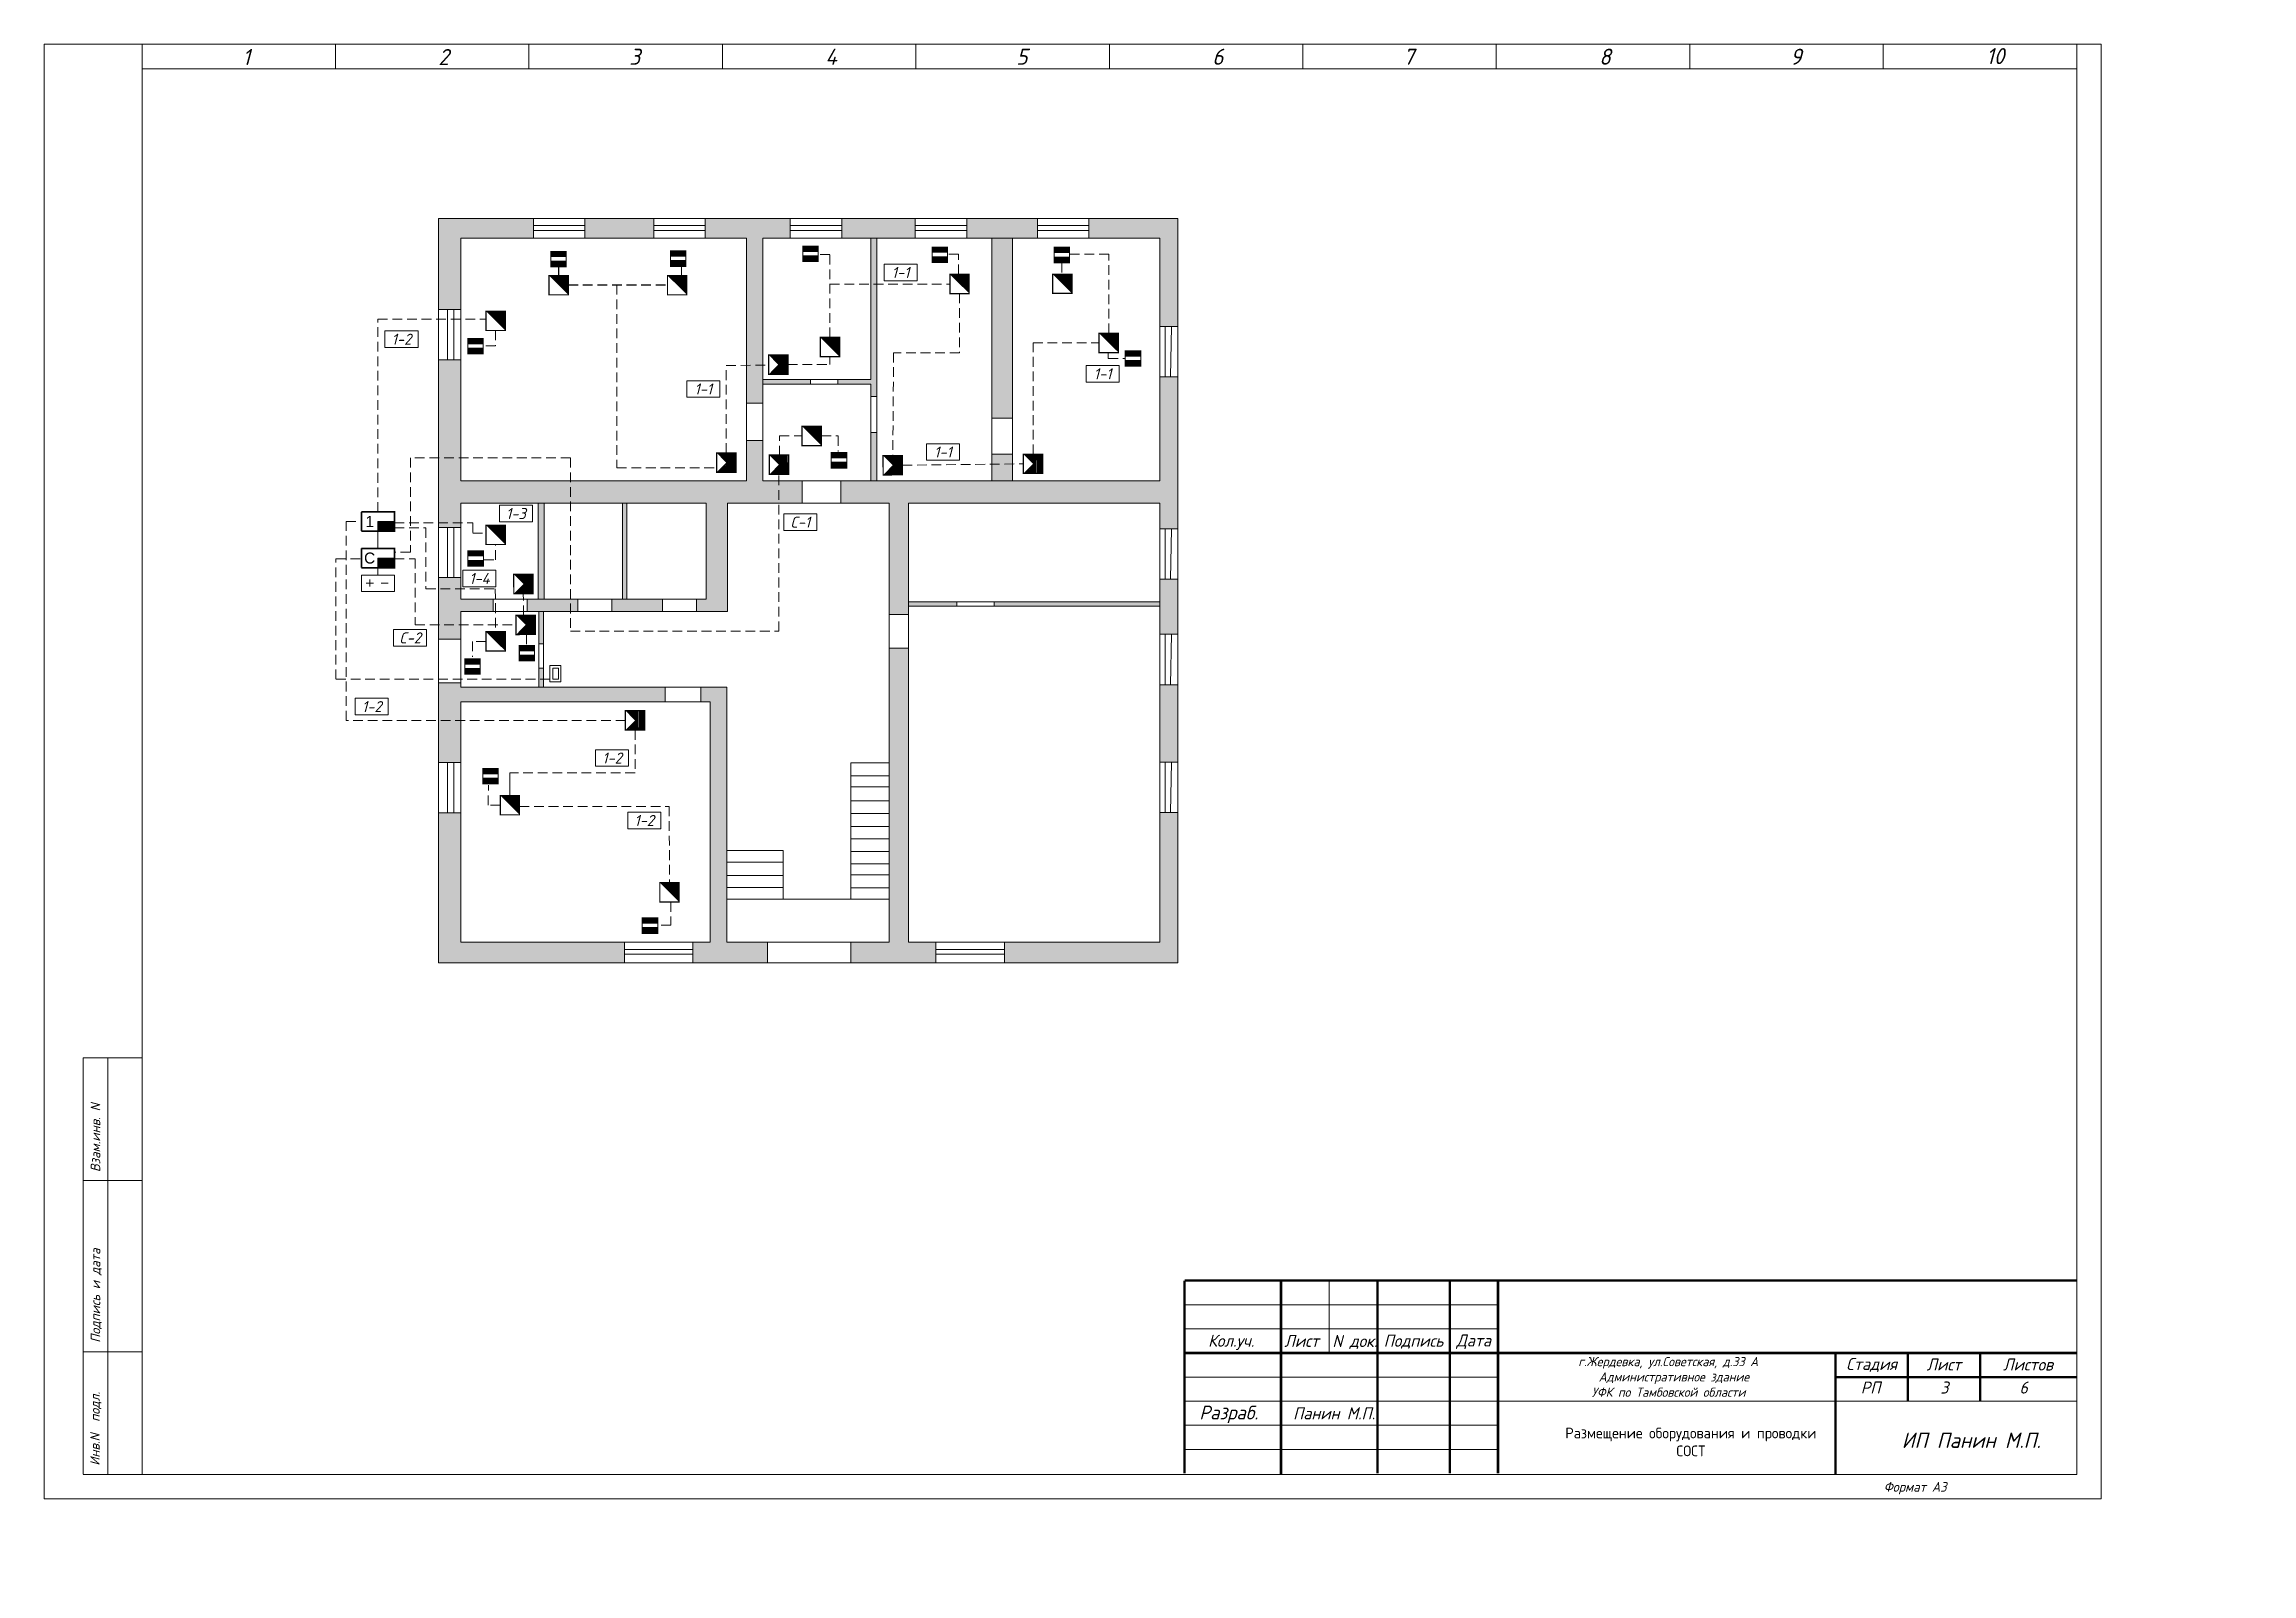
# Model space of a CAD drawing. Header units: inches. Extents: x -24 to 3888, y 393 to 1828.
# Drawn here: x 2486.9 to 2631.1, y 1262.7 to 1362.6 of the extents above; entities that cross this region are included whole.
import ezdxf

# ---------------------------------------------------------------- set-up
doc = ezdxf.new("R2010")
doc.units = ezdxf.units.IN
doc.header["$MEASUREMENT"] = 0
for name, pattern in [('Caddy_Solid', [0]), ('HIDDEN2', [4.7625, 3.175, -1.5875]), ('НЕВИДИМАЯ', [9.525, 6.35, -3.175])]:
    doc.linetypes.add(name, pattern=pattern)
doc.layers.get('0').transparency = 0.7
for name, color, linetype in [('BLK_12_THHN', 9, 'Continuous'), ('DESC', 7, 'Continuous'), ('LINK', 9, 'Continuous')]:
    doc.layers.add(name, color=color, linetype=linetype)
doc.styles.get("Standard").update_dxf_attribs({"font": 'GOST_Common Italic_0.ttf'})

msp = doc.modelspace()

# ---------------------------------------------------------------- texts
at = {"layer": 'DESC', "lineweight": 13}
for s, height, p in [('1', 1.05, (2499.84, 1361.23)), ('2', 1.05, (2512.64, 1361.23)), ('3', 1.05, (2525.12, 1361.25)), ('4', 1.05, (2537.92, 1361.25)), ('5', 1.05, (2550.4, 1361.25)), ('6', 1.05, (2563.2, 1361.25)), ('7', 1.05, (2575.68, 1361.25)), ('8', 1.05, (2588.48, 1361.25)), ('9', 1.05, (2600.96, 1361.25)), ('10', 1.048, (2613.76, 1361.29)), ('Формат А3', 0.629, (2607.07, 1268.03))]:
    msp.add_text(s, height=height, dxfattribs=at).set_placement(p)
for s, p in [('Взам.инв. N', (2490.55, 1288.91)), ('Подпись и дата', (2490.55, 1277.76)), ('Инв.N  подл.', (2490.52, 1269.73))]:
    msp.add_text(s, height=0.6288, rotation=90, dxfattribs=at).set_placement(p)
at = {"layer": 'DESC', "color": 7, "lineweight": 15}
for s, p in [('Кол.уч.', (2562.93, 1277.5)), ('Лист', (2567.91, 1277.49)), ('N док.', (2571.05, 1277.48)), ('РП', (2605.57, 1274.44)), ('3', (2610.77, 1274.44)), ('6', (2615.94, 1274.44))]:
    msp.add_text(s, height=0.787, dxfattribs=at).set_placement(p)
at = {"layer": 'DESC', "color": 0, "lineweight": 13, "char_height": 0.72, "attachment_point": 5}
for s, insert, width in [('1-1', (2542.84, 1347.68), 2.16), ('1-2', (2510.23, 1343.32), 2.16), ('1-1', (2556.04, 1341.06), 2.16), ('1-1', (2529.95, 1340.07), 2.16), ('1-1', (2545.61, 1335.95), 2.16), ('{\\fArial|b0|i0|c204|p34;1}', (2508.15, 1331.41), 1.08), ('1-3', (2517.71, 1331.93), 2.16), ('C-1', (2536.28, 1331.37), 2.16), ('{\\fArial|b0|i0|c204|p34;C}', (2508.15, 1329.02), 1.08), ('1-4', (2515.32, 1327.69), 2.16), ('C-2', (2510.79, 1323.81), 2.16), ('1-2', (2508.29, 1319.32), 2.16), ('1-2', (2523.99, 1315.96), 2.16), ('1-2', (2526.09, 1311.88), 2.16)]:
    msp.add_mtext(s, dxfattribs=dict(at, insert=insert, width=width))
at = {"layer": 'DESC', "lineweight": 15, "char_height": 0.787, "attachment_point": 5}
for s, insert, width in [('Подпись', (2576.35, 1277.83), 4.725), ('Дата', (2580.28, 1277.83), 3.15), ('Панин М.П.', (2571.16, 1273.15), 6.3)]:
    msp.add_mtext(s, dxfattribs=dict(at, insert=insert, width=width))
at = {"layer": 'DESC', "color": 0, "lineweight": 15, "insert": (2563.72, 1276.83), "char_height": 0.6, "attachment_point": 1}
msp.add_mtext_dynamic_manual_height_columns('\\pi23.39435;г.Жердевка, ул.Советская, д.33 А\\P\\pi24.36617; Административное здание \\P\\pi24.27003;УФК по Тамбовской области', width=59.1919, gutter_width=1, heights=[0], dxfattribs=at)
at = {"layer": 'DESC', "color": 0, "lineweight": 15, "attachment_point": 5}
for s, insert, char_height, width in [('Стадия', (2606.28, 1276.31), 0.787, 4.725), ('Лист', (2611, 1276.34), 0.787, 5.67), ('Листов', (2616.5, 1276.34), 0.787, 5.3325), ('Разраб.', (2564.28, 1273.08), 0.9, 7.0924), ('{\\fGOST Common|b0|i0|c204|p34;Размещение оборудования и проводки\\PСОСТ}', (2594.47, 1271.28), 0.7, 25.2)]:
    msp.add_mtext(s, dxfattribs=dict(at, insert=insert, char_height=char_height, width=width))
at = {"layer": 'DESC', "lineweight": 15, "insert": (2603.44, 1271.89), "char_height": 1, "attachment_point": 1}
msp.add_mtext_dynamic_manual_height_columns('\\pi4.80835;ИП Панин М.П.', width=17.9743, gutter_width=1, heights=[1.74], dxfattribs=at)

# ---------------------------------------------------------------- blocks, each defined once
blk = doc.blocks.new('Звуковой')
blk.add_lwpolyline([(0.1, 2.9, 0, 4, 0), (1.5, 1.51, 4, 4, 0)], format="xyseb")
at = {"const_width": 0.2}
blk.add_lwpolyline([(0, 0), (0, 3), (3, 3), (3, 0)], close=True, dxfattribs=at)
blk = doc.blocks.new('Объем')
at = {"const_width": 0.2}
blk.add_lwpolyline([(0, 0), (0, 3), (3, 3), (3, 0)], close=True, dxfattribs=at)
for points in [[(0.21, 2.94), (0.21, 0.09)], [(0.41, 2.94), (0.41, 0.09)], [(0.61, 2.94), (0.61, 0.09)], [(0.8, 2.94), (0.8, 0.09)], [(1.01, 2.94), (1.01, 0.09)], [(1.21, 2.94), (1.21, 0.09)], [(1.39, 1.52), (2.81, 2.97)], [(1.39, 2.94), (1.39, 0.09)], [(1.39, 1.48), (2.82, 0.03)], [(1.56, 2.93), (1.56, 1.76)], [(1.56, 0.09), (1.56, 1.25)], [(1.74, 0.06), (1.74, 1.05)], [(1.76, 2.94), (1.76, 1.94)], [(1.94, 2.95), (1.94, 2.15)], [(1.94, 0.06), (1.94, 0.87)], [(2.13, 2.93), (2.13, 2.33)], [(2.13, 0.05), (2.13, 0.66)], [(2.3, 2.93), (2.3, 2.52)], [(2.31, 0.06), (2.31, 0.48)], [(2.49, 2.94), (2.49, 2.7)], [(2.49, 0.07), (2.49, 0.29)]]:
    blk.add_lwpolyline(points, dxfattribs=at)

# ---------------------------------------------------------------- hatches: boundary and pattern name
at = {"layer": 'DESC', "lineweight": 13}
h = msp.add_hatch(color=0, dxfattribs=at)
h.dxf.hatch_style = 1
h.paths.add_polyline_path([(2514.11, 1341.98), (2512.65, 1341.98), (2512.65, 1331.03), (2514.11, 1331.03), (2514.11, 1332.62), (2530.14, 1332.62), (2530.14, 1326.33), (2529.51, 1326.33), (2529.51, 1325.54), (2531.53, 1325.54), (2531.53, 1332.62), (2536.4, 1332.62), (2536.4, 1334.06), (2533.83, 1334.06), (2533.83, 1336.7), (2532.77, 1336.7), (2532.77, 1334.06), (2514.11, 1334.06)])
h.paths.add_polyline_path([(2518.85, 1351.21), (2512.65, 1351.21), (2512.65, 1345.27), (2514.11, 1345.27), (2514.11, 1349.92), (2518.85, 1349.92)])
h.paths.add_polyline_path([(2526.71, 1351.21), (2522.21, 1351.21), (2522.21, 1349.92), (2526.71, 1349.92)])
h.paths.add_polyline_path([(2535.63, 1351.21), (2530.08, 1351.21), (2530.08, 1349.92), (2532.77, 1349.92), (2532.77, 1339.15), (2533.83, 1339.15), (2533.83, 1349.92), (2535.63, 1349.92)])
h.paths.add_polyline_path([(2543.79, 1351.21), (2539, 1351.21), (2539, 1349.92), (2543.79, 1349.92)])
h.paths.add_polyline_path([(2541.29, 1349.92), (2540.89, 1349.92), (2540.89, 1340.68), (2538.74, 1340.68), (2538.74, 1340.38), (2540.89, 1340.38), (2540.89, 1339.57), (2541.29, 1339.57)])
h.paths.add_polyline_path([(2536.96, 1340.68), (2533.83, 1340.68), (2533.83, 1340.38), (2536.96, 1340.38)])
h.paths.add_polyline_path([(2541.29, 1337.22), (2540.89, 1337.22), (2540.89, 1334.06), (2541.29, 1334.06)], flags=17)
h.paths.add_polyline_path([(2560.96, 1340.86), (2559.78, 1340.86), (2559.78, 1334.06), (2538.93, 1334.06), (2538.93, 1332.62), (2542.1, 1332.62), (2542.1, 1325.33), (2543.36, 1325.33), (2543.36, 1332.62), (2559.78, 1332.62), (2559.78, 1330.94), (2560.96, 1330.94)])
h.paths.add_polyline_path([(2551.78, 1351.21), (2547.16, 1351.21), (2547.16, 1349.92), (2551.78, 1349.92)])
h.paths.add_polyline_path([(2560.96, 1351.21), (2555.14, 1351.21), (2555.14, 1349.92), (2559.78, 1349.92), (2559.78, 1344.16), (2560.96, 1344.16)])
h.paths.add_polyline_path([(2560.96, 1327.64), (2559.78, 1327.64), (2559.78, 1324.05), (2560.96, 1324.05)])
h.paths.add_polyline_path([(2546.51, 1326.16), (2543.36, 1326.16), (2543.36, 1325.88), (2546.51, 1325.88)], flags=17)
h.paths.add_polyline_path([(2559.78, 1326.16), (2548.96, 1326.16), (2548.96, 1325.88), (2559.78, 1325.88)], flags=17)
h.paths.add_polyline_path([(2543.36, 1323.13), (2542.1, 1323.13), (2542.1, 1303.92), (2539.59, 1303.92), (2539.59, 1302.59), (2545.15, 1302.59), (2545.15, 1303.92), (2543.36, 1303.92)])
h.paths.add_polyline_path([(2560.96, 1320.75), (2559.78, 1320.75), (2559.78, 1315.7), (2560.96, 1315.7)])
h.paths.add_polyline_path([(2560.96, 1312.4), (2559.78, 1312.4), (2559.78, 1303.92), (2549.62, 1303.92), (2549.62, 1302.59), (2560.96, 1302.59)])
h.paths.add_polyline_path([(2534.15, 1303.92), (2531.49, 1303.92), (2531.49, 1320.59), (2529.79, 1320.59), (2529.79, 1319.64), (2530.39, 1319.64), (2530.39, 1303.92), (2529.26, 1303.92), (2529.26, 1302.59), (2534.15, 1302.59)])
h.paths.add_polyline_path([(2527.46, 1320.59), (2514.11, 1320.59), (2514.11, 1320.87), (2512.65, 1320.87), (2512.65, 1315.67), (2514.11, 1315.67), (2514.11, 1319.64), (2527.46, 1319.64)])
h.paths.add_polyline_path([(2524.8, 1303.92), (2514.11, 1303.92), (2514.11, 1312.39), (2512.65, 1312.39), (2512.65, 1302.59), (2524.8, 1302.59)])
h.paths.add_polyline_path([(2516.21, 1326.33), (2514.11, 1326.33), (2514.11, 1327.75), (2512.65, 1327.75), (2512.65, 1323.72), (2514.11, 1323.72), (2514.11, 1325.54), (2516.21, 1325.54)])
h.paths.add_polyline_path([(2521.75, 1326.33), (2518.45, 1326.33), (2518.45, 1325.54), (2521.75, 1325.54)], flags=17)
h.paths.add_polyline_path([(2527.28, 1326.33), (2523.98, 1326.33), (2523.98, 1325.54), (2527.28, 1325.54)], flags=17)
h.paths.add_polyline_path([(2524.95, 1332.62), (2524.67, 1332.62), (2524.67, 1326.33), (2524.95, 1326.33)], flags=17)
h.paths.add_polyline_path([(2519.55, 1332.62), (2519.16, 1332.62), (2519.16, 1326.33), (2519.55, 1326.33)], flags=17)
h.paths.add_polyline_path([(2507.6, 1328.27), (2508.69, 1328.27), (2508.69, 1329.75), (2507.6, 1329.75)], flags=9)
h.paths.add_polyline_path([(2507.73, 1330.66), (2508.65, 1330.66), (2508.65, 1332.14), (2507.73, 1332.14)], flags=9)
h.paths.add_polyline_path([(2629.69, 1265.38), (2630.56, 1265.38), (2630.56, 1266.33), (2629.69, 1266.33)], flags=9)
h.paths.add_polyline_path([(2598.98, 1265.31), (2605.57, 1265.31), (2605.57, 1267.18), (2598.98, 1267.18)], flags=9)
h.paths.add_polyline_path([(2628.83, 1267.75), (2631.12, 1267.75), (2631.12, 1268.69), (2628.83, 1268.69)], flags=9)
h.paths.add_polyline_path([(2590.63, 1264.57), (2593.21, 1264.57), (2593.21, 1265.65), (2590.63, 1265.65)], flags=9)
h.paths.add_polyline_path([(2586.23, 1264.66), (2588.63, 1264.66), (2588.63, 1265.6), (2586.23, 1265.6)], flags=9)
h.paths.add_polyline_path([(2582.32, 1264.68), (2584.93, 1264.68), (2584.93, 1265.62), (2582.32, 1265.62)], flags=9)
h.paths.add_polyline_path([(2579.53, 1264.65), (2581.82, 1264.65), (2581.82, 1265.59), (2579.53, 1265.59)], flags=9)
h.paths.add_polyline_path([(2575.85, 1264.42), (2578.84, 1264.42), (2578.84, 1265.64), (2575.85, 1265.64)], flags=9)
h.paths.add_polyline_path([(2573.35, 1264.65), (2575.18, 1264.65), (2575.18, 1265.59), (2573.35, 1265.59)], flags=9)
h.paths.add_polyline_path([(2619.14, 1262.66), (2624.06, 1262.66), (2624.06, 1263.89), (2619.14, 1263.89)], flags=9)
h.paths.add_polyline_path([(2502.99, 1283.77), (2502.99, 1288.66), (2502.05, 1288.66), (2502.05, 1283.77)], flags=9)
h.paths.add_polyline_path([(2502.99, 1272.62), (2502.99, 1279.1), (2502.05, 1279.1), (2502.05, 1272.62)], flags=9)
h.paths.add_polyline_path([(2502.96, 1264.6), (2502.96, 1269.51), (2502.02, 1269.51), (2502.02, 1264.6)], flags=9)
h.paths.add_polyline_path([(2625.78, 1356.05), (2627.68, 1356.05), (2627.68, 1357.62), (2625.78, 1357.62)], flags=9)
h.paths.add_polyline_path([(2612.98, 1356.01), (2614.37, 1356.01), (2614.37, 1357.58), (2612.98, 1357.58)], flags=9)
h.paths.add_polyline_path([(2600.5, 1356.01), (2601.9, 1356.01), (2601.9, 1357.58), (2600.5, 1357.58)], flags=9)
h = msp.add_hatch(color=0, dxfattribs=at)
h.dxf.hatch_style = 1
h.paths.add_polyline_path([(2519.98, 1348.42), (2519.98, 1348.04), (2520.99, 1348.04), (2520.99, 1348.42)])
h.paths.add_polyline_path([(2520.99, 1348.68), (2520.99, 1349.05), (2519.98, 1349.05), (2519.98, 1348.68)])
h = msp.add_hatch(color=0, dxfattribs=at)
h.dxf.hatch_style = 1
h.paths.add_polyline_path([(2527.8, 1348.46), (2527.8, 1348.08), (2528.81, 1348.08), (2528.81, 1348.46)])
h.paths.add_polyline_path([(2528.81, 1348.72), (2528.81, 1349.09), (2527.8, 1349.09), (2527.8, 1348.72)])
h = msp.add_hatch(color=0, dxfattribs=at)
h.dxf.hatch_style = 1
h.paths.add_polyline_path([(2536.45, 1348.76), (2536.45, 1348.39), (2537.46, 1348.39), (2537.46, 1348.76)])
h.paths.add_polyline_path([(2537.46, 1349.02), (2537.46, 1349.4), (2536.45, 1349.4), (2536.45, 1349.02)])
h = msp.add_hatch(color=0, dxfattribs=at)
h.dxf.hatch_style = 1
h.paths.add_polyline_path([(2544.9, 1348.71), (2544.9, 1348.33), (2545.91, 1348.33), (2545.91, 1348.71)])
h.paths.add_polyline_path([(2545.91, 1348.97), (2545.91, 1349.34), (2544.9, 1349.34), (2544.9, 1348.97)])
h = msp.add_hatch(color=0, dxfattribs=at)
h.dxf.hatch_style = 1
h.paths.add_polyline_path([(2548.79, 1338.17), (2550.16, 1338.17), (2550.16, 1349.92), (2548.79, 1349.92)])
h.paths.add_polyline_path([(2550.16, 1334.06), (2550.16, 1335.81), (2548.79, 1335.81), (2548.79, 1334.06)])
h = msp.add_hatch(color=0, dxfattribs=at)
h.dxf.hatch_style = 1
h.paths.add_polyline_path([(2552.88, 1348.69), (2552.88, 1348.32), (2553.88, 1348.32), (2553.88, 1348.69)])
h.paths.add_polyline_path([(2553.88, 1348.95), (2553.88, 1349.33), (2552.88, 1349.33), (2552.88, 1348.95)])
h = msp.add_hatch(color=0, dxfattribs=at)
h.dxf.hatch_style = 1
h.paths.add_polyline_path([(2514.56, 1342.73), (2514.56, 1342.36), (2515.56, 1342.36), (2515.56, 1342.73)])
h.paths.add_polyline_path([(2515.56, 1342.99), (2515.56, 1343.36), (2514.56, 1343.36), (2514.56, 1342.99)])
h = msp.add_hatch(color=0, dxfattribs=at)
h.dxf.hatch_style = 1
h.paths.add_polyline_path([(2557.52, 1341.93), (2557.52, 1341.56), (2558.53, 1341.56), (2558.53, 1341.93)])
h.paths.add_polyline_path([(2558.53, 1342.19), (2558.53, 1342.56), (2557.52, 1342.56), (2557.52, 1342.19)])
h = msp.add_hatch(color=0, dxfattribs=at)
h.dxf.hatch_style = 1
h.paths.add_polyline_path([(2538.31, 1335.28), (2538.31, 1334.9), (2539.32, 1334.9), (2539.32, 1335.28)])
h.paths.add_polyline_path([(2539.32, 1335.54), (2539.32, 1335.91), (2538.31, 1335.91), (2538.31, 1335.54)])
for points in [[(2508.69, 1331.41), (2508.69, 1330.78), (2509.77, 1330.78), (2509.77, 1331.41)], [(2508.69, 1329.02), (2508.69, 1328.39), (2509.77, 1328.39), (2509.77, 1329.02)]]:
    msp.add_hatch(color=0, dxfattribs=at).paths.add_polyline_path(points)
h = msp.add_hatch(color=0, dxfattribs=at)
h.dxf.hatch_style = 1
h.paths.add_polyline_path([(2514.57, 1328.87), (2514.57, 1328.49), (2515.58, 1328.49), (2515.58, 1328.87)])
h.paths.add_polyline_path([(2515.58, 1329.13), (2515.58, 1329.5), (2514.57, 1329.5), (2514.57, 1329.13)])
h = msp.add_hatch(color=0, dxfattribs=at)
h.dxf.hatch_style = 1
h.paths.add_polyline_path([(2519.2, 1323.41), (2519.5, 1323.41), (2519.5, 1325.54), (2519.2, 1325.54)])
h.paths.add_polyline_path([(2519.2, 1320.59), (2519.5, 1320.59), (2519.5, 1321.84), (2519.2, 1321.84)])
h = msp.add_hatch(color=0, dxfattribs=at)
h.dxf.hatch_style = 1
h.paths.add_polyline_path([(2517.93, 1322.68), (2517.93, 1322.31), (2518.93, 1322.31), (2518.93, 1322.68)])
h.paths.add_polyline_path([(2518.93, 1322.94), (2518.93, 1323.31), (2517.93, 1323.31), (2517.93, 1322.94)])
h = msp.add_hatch(color=0, dxfattribs=at)
h.dxf.hatch_style = 1
h.paths.add_polyline_path([(2514.36, 1321.8), (2514.36, 1321.43), (2515.37, 1321.43), (2515.37, 1321.8)])
h.paths.add_polyline_path([(2515.37, 1322.06), (2515.37, 1322.44), (2514.36, 1322.44), (2514.36, 1322.06)])
h = msp.add_hatch(color=0, dxfattribs=at)
h.dxf.hatch_style = 1
h.paths.add_polyline_path([(2515.54, 1314.64), (2515.54, 1314.27), (2516.55, 1314.27), (2516.55, 1314.64)])
h.paths.add_polyline_path([(2516.55, 1314.9), (2516.55, 1315.27), (2515.54, 1315.27), (2515.54, 1314.9)])
h = msp.add_hatch(color=0, dxfattribs=at)
h.dxf.hatch_style = 1
h.paths.add_polyline_path([(2525.96, 1304.88), (2525.96, 1304.5), (2526.97, 1304.5), (2526.97, 1304.88)])
h.paths.add_polyline_path([(2526.97, 1305.14), (2526.97, 1305.51), (2525.96, 1305.51), (2525.96, 1305.14)])

# ---------------------------------------------------------------- linework, layer by layer
at = {"layer": 'BLK_12_THHN', "color": 0, "lineweight": 13}
for p, q in [((2512.65, 1351.21), (2560.96, 1351.21)), ((2512.65, 1302.59), (2512.65, 1351.21)), ((2518.85, 1351.21), (2518.85, 1349.92)), ((2518.85, 1350.75), (2522.21, 1350.75)), ((2518.85, 1350.43), (2522.21, 1350.43)), ((2522.21, 1351.21), (2522.21, 1349.92)), ((2526.71, 1351.21), (2526.71, 1349.92)), ((2526.71, 1350.75), (2530.08, 1350.75)), ((2526.71, 1350.43), (2530.08, 1350.43)), ((2530.08, 1351.21), (2530.08, 1349.92)), ((2535.63, 1351.21), (2535.63, 1349.92)), ((2535.63, 1350.75), (2539, 1350.75)), ((2535.63, 1350.43), (2539, 1350.43)), ((2539, 1351.21), (2539, 1349.92)), ((2543.79, 1351.21), (2543.79, 1349.92)), ((2543.79, 1350.75), (2547.16, 1350.75)), ((2543.79, 1350.43), (2547.16, 1350.43)), ((2547.16, 1351.21), (2547.16, 1349.92)), ((2551.78, 1351.21), (2551.78, 1349.92)), ((2551.78, 1350.75), (2555.14, 1350.75)), ((2551.78, 1350.43), (2555.14, 1350.43)), ((2555.14, 1351.21), (2555.14, 1349.92)), ((2560.96, 1351.21), (2560.96, 1302.59)), ((2514.11, 1349.92), (2532.77, 1349.92)), ((2514.11, 1334.06), (2514.11, 1349.92)), ((2532.77, 1349.92), (2532.77, 1334.06)), ((2533.83, 1349.92), (2533.83, 1334.06)), ((2559.78, 1349.92), (2533.83, 1349.92)), ((2540.89, 1349.92), (2540.89, 1340.68)), ((2541.29, 1349.92), (2541.29, 1334.06)), ((2559.78, 1334.06), (2559.78, 1349.92)), ((2528.52, 1348.07), (2528.52, 1347.18)), ((2512.65, 1345.27), (2514.11, 1345.27)), ((2513.24, 1345.27), (2513.24, 1341.98)), ((2513.64, 1345.27), (2513.64, 1341.98)), ((2559.78, 1344.16), (2560.96, 1344.16)), ((2560.12, 1344.16), (2560.12, 1340.86)), ((2560.53, 1344.16), (2560.48, 1340.86)), ((2512.65, 1341.98), (2514.11, 1341.98)), ((2540.89, 1340.68), (2533.83, 1340.68)), ((2533.83, 1340.38), (2540.89, 1340.38)), ((2536.96, 1340.68), (2536.96, 1340.38)), ((2538.74, 1340.68), (2538.74, 1340.38)), ((2540.89, 1340.38), (2540.89, 1334.06)), ((2559.78, 1340.86), (2560.96, 1340.86)), ((2532.77, 1339.15), (2533.83, 1339.15)), ((2540.89, 1339.57), (2541.29, 1339.57)), ((2540.89, 1337.22), (2541.29, 1337.22)), ((2532.77, 1336.7), (2533.83, 1336.7)), ((2532.77, 1334.06), (2514.11, 1334.06)), ((2533.83, 1334.06), (2559.78, 1334.06)), ((2514.11, 1332.62), (2530.14, 1332.62)), ((2514.11, 1332.62), (2514.11, 1326.33)), ((2519.16, 1332.62), (2519.16, 1326.33)), ((2519.55, 1332.62), (2519.55, 1326.33)), ((2524.67, 1332.62), (2524.67, 1326.33)), ((2524.95, 1332.62), (2524.95, 1326.33)), ((2530.14, 1332.62), (2530.14, 1326.33)), ((2531.53, 1332.62), (2542.1, 1332.62)), ((2531.53, 1325.54), (2531.53, 1332.62)), ((2542.1, 1332.62), (2542.1, 1303.92)), ((2543.36, 1332.62), (2559.78, 1332.62)), ((2543.36, 1303.92), (2543.36, 1332.62)), ((2559.78, 1332.62), (2559.78, 1303.92)), ((2512.65, 1331.03), (2514.11, 1331.03)), ((2513.24, 1331.03), (2513.24, 1327.75)), ((2513.64, 1331.03), (2513.64, 1327.75)), ((2559.78, 1330.94), (2560.96, 1330.94)), ((2560.12, 1330.94), (2560.12, 1327.64)), ((2560.53, 1330.94), (2560.48, 1327.64)), ((2512.65, 1327.75), (2514.11, 1327.75)), ((2559.78, 1327.64), (2560.96, 1327.64)), ((2530.14, 1326.33), (2514.11, 1326.33)), ((2514.11, 1320.59), (2514.11, 1325.54)), ((2514.11, 1325.54), (2531.53, 1325.54)), ((2516.21, 1326.33), (2516.21, 1325.54)), ((2518.45, 1326.33), (2518.45, 1325.54)), ((2521.75, 1326.33), (2521.75, 1325.54)), ((2523.98, 1326.33), (2523.98, 1325.54)), ((2527.28, 1326.33), (2527.28, 1325.54)), ((2529.51, 1326.33), (2529.51, 1325.54)), ((2543.36, 1326.16), (2559.78, 1326.16)), ((2543.36, 1325.88), (2559.78, 1325.88)), ((2546.51, 1326.16), (2546.51, 1325.88)), ((2548.96, 1326.16), (2548.96, 1325.88)), ((2542.1, 1325.33), (2543.36, 1325.33)), ((2512.65, 1323.72), (2514.11, 1323.72)), ((2542.1, 1323.13), (2543.36, 1323.13)), ((2559.78, 1324.05), (2560.96, 1324.05)), ((2560.12, 1324.05), (2560.12, 1320.75)), ((2560.53, 1324.05), (2560.48, 1320.75)), ((2512.65, 1320.87), (2514.11, 1320.87)), ((2531.49, 1320.59), (2514.11, 1320.59)), ((2527.46, 1320.59), (2527.46, 1319.64)), ((2529.79, 1320.59), (2529.79, 1319.64)), ((2531.49, 1303.92), (2531.49, 1320.59)), ((2559.78, 1320.75), (2560.96, 1320.75)), ((2514.11, 1319.64), (2530.39, 1319.64)), ((2514.11, 1303.92), (2514.11, 1319.64)), ((2530.39, 1319.64), (2530.39, 1303.92)), ((2512.65, 1315.67), (2514.11, 1315.67)), ((2513.24, 1315.67), (2513.24, 1312.39)), ((2513.64, 1315.67), (2513.64, 1312.39)), ((2539.59, 1315.64), (2542.1, 1315.64)), ((2539.59, 1315.64), (2539.59, 1306.75)), ((2559.78, 1315.7), (2560.96, 1315.7)), ((2560.12, 1315.7), (2560.12, 1312.4)), ((2560.53, 1315.7), (2560.48, 1312.4)), ((2539.59, 1314.8), (2542.1, 1314.8)), ((2539.59, 1314.07), (2542.1, 1314.07)), ((2539.59, 1313.16), (2542.1, 1313.16)), ((2512.65, 1312.39), (2514.11, 1312.39)), ((2539.59, 1312.33), (2542.1, 1312.33)), ((2539.59, 1311.49), (2542.1, 1311.49)), ((2559.78, 1312.4), (2560.96, 1312.4)), ((2531.49, 1309.92), (2535.16, 1309.92)), ((2535.16, 1309.92), (2535.16, 1306.75)), ((2539.59, 1310.69), (2542.1, 1310.69)), ((2539.59, 1309.85), (2542.1, 1309.85)), ((2531.49, 1309.15), (2535.16, 1309.15)), ((2531.49, 1308.28), (2535.16, 1308.28)), ((2539.59, 1309.05), (2542.1, 1309.05)), ((2539.59, 1308.32), (2542.1, 1308.32)), ((2531.49, 1307.51), (2535.16, 1307.51)), ((2539.59, 1307.48), (2542.1, 1307.48)), ((2531.49, 1306.75), (2542.1, 1306.75)), ((2530.39, 1303.92), (2514.11, 1303.92)), ((2524.8, 1303.92), (2524.8, 1302.59)), ((2529.26, 1303.92), (2529.26, 1302.59)), ((2542.1, 1303.92), (2531.49, 1303.92)), ((2534.15, 1303.92), (2534.15, 1302.59)), ((2539.59, 1303.92), (2539.59, 1302.59)), ((2559.78, 1303.92), (2543.36, 1303.92)), ((2545.15, 1303.92), (2545.15, 1302.59)), ((2549.62, 1303.92), (2549.62, 1302.59)), ((2560.96, 1302.59), (2512.65, 1302.59)), ((2524.8, 1303.46), (2529.26, 1303.46)), ((2524.8, 1303.14), (2529.26, 1303.14)), ((2545.15, 1303.46), (2549.62, 1303.46)), ((2545.15, 1303.14), (2549.62, 1303.14))]:
    msp.add_line(p, q, dxfattribs=at)
at = {"layer": 'BLK_12_THHN', "color": 0, "linetype": 'HIDDEN2', "lineweight": 13, "ltscale": 0.2}
for p, q in [((2509.77, 1330.99), (2511.83, 1330.99)), ((2511.83, 1330.99), (2511.83, 1327.02)), ((2505.95, 1321.11), (2505.95, 1328.97)), ((2505.95, 1328.97), (2507.61, 1328.97)), ((2511.83, 1327.02), (2516.36, 1327.02)), ((2516.36, 1327.02), (2516.38, 1324.21)), ((2518.2, 1325.29), (2518.19, 1326.7)), ((2519.93, 1321.11), (2505.95, 1321.11))]:
    msp.add_line(p, q, dxfattribs=at)
at = {"layer": 'DESC', "linetype": 'Caddy_Solid', "lineweight": 15}
for p, q in [((2493.28, 1361), (2493.28, 1362.6)), ((2505.92, 1361), (2505.92, 1362.6)), ((2518.56, 1361), (2518.56, 1362.6)), ((2531.2, 1361), (2531.2, 1362.6)), ((2543.84, 1361), (2543.84, 1362.6)), ((2556.48, 1361), (2556.48, 1362.6)), ((2569.12, 1361), (2569.12, 1362.6)), ((2581.76, 1361), (2581.76, 1362.6)), ((2594.4, 1361), (2594.4, 1362.6)), ((2607.04, 1361), (2607.04, 1362.6)), ((2619.68, 1361), (2619.68, 1362.6)), ((2493.28, 1360.98), (2619.68, 1360.98)), ((2493.28, 1360.98), (2493.28, 1269.16)), ((2619.68, 1360.98), (2619.68, 1269.16)), ((2489.44, 1269.17), (2489.44, 1296.37)), ((2489.44, 1296.37), (2493.28, 1296.37)), ((2491.04, 1296.37), (2491.04, 1269.17)), ((2489.44, 1288.36), (2493.28, 1288.36)), ((2489.44, 1277.17), (2493.28, 1277.17)), ((2619.68, 1269.16), (2489.44, 1269.16))]:
    msp.add_line(p, q, dxfattribs=at)
at = {"layer": 'DESC', "color": 0, "linetype": 'HIDDEN2', "lineweight": 13, "ltscale": 0.2}
for p, q in [((2538.22, 1348.85), (2537.46, 1348.85)), ((2538.22, 1343.44), (2538.22, 1348.85)), ((2546.63, 1348.88), (2545.93, 1348.88)), ((2546.63, 1347.56), (2546.63, 1348.88)), ((2556.44, 1348.88), (2553.88, 1348.88)), ((2556.44, 1343.71), (2556.44, 1348.88)), ((2553.37, 1348.32), (2553.37, 1347.57)), ((2524.3, 1346.87), (2524.3, 1334.91)), ((2538.22, 1346.91), (2546.06, 1346.91)), ((2546.69, 1346.3), (2546.69, 1342.44)), ((2508.69, 1332.04), (2508.69, 1344.62)), ((2508.69, 1344.62), (2515.75, 1344.62)), ((2516.38, 1342.88), (2515.62, 1342.88)), ((2516.38, 1343.89), (2516.38, 1342.88)), ((2551.49, 1335.81), (2551.49, 1343.08)), ((2551.49, 1343.08), (2555.81, 1343.08)), ((2531.45, 1341.61), (2534.21, 1341.62)), ((2531.45, 1335.89), (2531.45, 1341.61)), ((2531.45, 1341.61), (2531.45, 1341.61)), ((2535.47, 1341.66), (2538.22, 1341.66)), ((2538.22, 1341.66), (2538.22, 1342.18)), ((2542.38, 1342.44), (2542.33, 1335.72)), ((2546.69, 1342.44), (2542.38, 1342.44)), ((2556.41, 1342.44), (2556.41, 1342.05)), ((2556.41, 1342.05), (2557.46, 1342.05)), ((2534.93, 1335.72), (2534.93, 1337)), ((2534.93, 1337), (2536.4, 1337)), ((2537.66, 1337), (2538.77, 1337)), ((2538.77, 1337), (2538.77, 1335.98)), ((2521.27, 1335.57), (2510.81, 1335.57)), ((2510.81, 1335.57), (2510.81, 1329.41)), ((2521.27, 1335.57), (2521.27, 1324.25)), ((2524.3, 1334.91), (2530.82, 1334.92)), ((2534.89, 1324.25), (2534.89, 1334.48)), ((2542.96, 1335.09), (2550.86, 1335.18)), ((2506.62, 1318.41), (2506.62, 1331.41)), ((2506.62, 1331.41), (2507.61, 1331.41)), ((2509.77, 1331.32), (2514.89, 1331.32)), ((2514.89, 1331.32), (2514.89, 1330.64)), ((2514.89, 1330.64), (2515.75, 1330.64)), ((2516.38, 1328.9), (2516.38, 1329.91)), ((2510.81, 1329.41), (2509.77, 1329.41)), ((2509.77, 1328.98), (2511.12, 1328.98)), ((2511.12, 1328.98), (2511.12, 1324.66)), ((2515.62, 1328.9), (2516.38, 1328.9)), ((2511.12, 1324.66), (2517.72, 1324.66)), ((2521.27, 1324.25), (2534.89, 1324.25)), ((2515.75, 1323.58), (2514.86, 1323.58)), ((2514.86, 1323.58), (2514.86, 1322.57)), ((2518.39, 1324.03), (2518.39, 1323.35)), ((2524.86, 1318.41), (2506.62, 1318.41)), ((2525.49, 1317.79), (2525.49, 1315)), ((2515.89, 1312.88), (2515.92, 1314.19)), ((2525.49, 1315), (2517.31, 1315)), ((2516.68, 1312.88), (2515.89, 1312.88)), ((2517.94, 1312.79), (2527.72, 1312.79)), ((2527.72, 1312.79), (2527.74, 1307.81)), ((2527.83, 1306.55), (2527.83, 1305.03)), ((2527.83, 1305.03), (2526.99, 1305.04))]:
    msp.add_line(p, q, dxfattribs=at)
at = {"layer": 'DESC', "color": 0, "lineweight": 13}
for p, q in [((2548.79, 1349.92), (2548.79, 1334.06)), ((2550.16, 1349.92), (2550.16, 1334.06)), ((2548.79, 1338.17), (2550.16, 1338.17)), ((2548.79, 1335.81), (2550.16, 1335.81)), ((2536.4, 1334.06), (2536.4, 1332.62)), ((2538.93, 1334.06), (2538.93, 1332.62)), ((2508.69, 1329.65), (2508.69, 1330.78)), ((2508.69, 1327.91), (2508.69, 1328.39)), ((2519.2, 1325.54), (2519.2, 1320.59)), ((2519.5, 1325.54), (2519.5, 1320.59)), ((2519.2, 1323.41), (2519.5, 1323.41)), ((2519.2, 1321.84), (2519.5, 1321.84)), ((2517.31, 1315), (2517.31, 1313.51))]:
    msp.add_line(p, q, dxfattribs=at)
at = {"layer": 'DESC', "color": 7, "lineweight": 15}
for p, q in [((2570.84, 1281.82), (2570.84, 1277.09)), ((2561.39, 1280.24), (2581.87, 1280.24)), ((2561.39, 1278.67), (2581.87, 1278.67)), ((2561.39, 1275.52), (2581.87, 1275.52)), ((2561.39, 1273.94), (2581.87, 1273.94)), ((2581.87, 1273.94), (2619.67, 1273.94)), ((2561.39, 1272.37), (2581.87, 1272.37)), ((2561.39, 1270.79), (2581.87, 1270.79))]:
    msp.add_line(p, q, dxfattribs=at)
at = {"layer": 'DESC', "lineweight": 15}
msp.add_lwpolyline([(2486.88, 1267.56), (2621.28, 1267.56), (2621.28, 1362.6), (2486.88, 1362.6)], close=True, dxfattribs=at)
at = {"layer": 'DESC', "color": 0, "lineweight": 13}
for points, const_width in [([(2519.98, 1349.05), (2520.99, 1349.05), (2520.99, 1348.04), (2519.98, 1348.04), (2519.98, 1349.05)], 0.0672), ([(2527.8, 1349.09), (2528.81, 1349.09), (2528.81, 1348.08), (2527.8, 1348.08), (2527.8, 1349.09)], 0.0672), ([(2536.45, 1349.4), (2537.46, 1349.4), (2537.46, 1348.39), (2536.45, 1348.39), (2536.45, 1349.4)], 0.0672), ([(2544.9, 1349.34), (2545.91, 1349.34), (2545.91, 1348.33), (2544.9, 1348.33), (2544.9, 1349.34)], 0.0672), ([(2552.88, 1349.33), (2553.88, 1349.33), (2553.88, 1348.32), (2552.88, 1348.32), (2552.88, 1349.33)], 0.0672), ([(2514.56, 1343.36), (2515.56, 1343.36), (2515.56, 1342.36), (2514.56, 1342.36), (2514.56, 1343.36)], 0.0672), ([(2557.52, 1342.56), (2558.53, 1342.56), (2558.53, 1341.56), (2557.52, 1341.56), (2557.52, 1342.56)], 0.0672), ([(2538.31, 1335.91), (2539.32, 1335.91), (2539.32, 1334.9), (2538.31, 1334.9), (2538.31, 1335.91)], 0.0672), ([(2507.61, 1332.04), (2507.61, 1330.78)], 0.108), ([(2507.61, 1332.04), (2509.77, 1332.04), (2509.77, 1330.78), (2507.61, 1330.78)], 0.108), ([(2507.61, 1329.65), (2507.61, 1328.39)], 0.108), ([(2507.61, 1329.65), (2509.77, 1329.65), (2509.77, 1328.39), (2507.61, 1328.39)], 0.108), ([(2514.57, 1329.5), (2515.58, 1329.5), (2515.58, 1328.49), (2514.57, 1328.49), (2514.57, 1329.5)], 0.0672), ([(2517.93, 1323.31), (2518.93, 1323.31), (2518.93, 1322.31), (2517.93, 1322.31), (2517.93, 1323.31)], 0.0672), ([(2514.36, 1322.44), (2515.37, 1322.44), (2515.37, 1321.43), (2514.36, 1321.43), (2514.36, 1322.44)], 0.0672), ([(2515.54, 1315.27), (2516.55, 1315.27), (2516.55, 1314.27), (2515.54, 1314.27), (2515.54, 1315.27)], 0.0672), ([(2525.96, 1305.51), (2526.97, 1305.51), (2526.97, 1304.5), (2525.96, 1304.5), (2525.96, 1305.51)], 0.0672)]:
    msp.add_lwpolyline(points, dxfattribs=dict(at, const_width=const_width))
for points in [[(2537.46, 1348.39), (2536.45, 1348.39), (2536.45, 1348.76), (2537.46, 1348.76)], [(2545.91, 1348.33), (2544.9, 1348.33), (2544.9, 1348.71), (2545.91, 1348.71)], [(2553.88, 1348.32), (2552.88, 1348.32), (2552.88, 1348.69), (2553.88, 1348.69)], [(2520.99, 1348.04), (2519.98, 1348.04), (2519.98, 1348.42), (2520.99, 1348.42)], [(2528.81, 1348.08), (2527.8, 1348.08), (2527.8, 1348.46), (2528.81, 1348.46)], [(2515.56, 1342.36), (2514.56, 1342.36), (2514.56, 1342.73), (2515.56, 1342.73)], [(2558.53, 1341.56), (2557.52, 1341.56), (2557.52, 1341.93), (2558.53, 1341.93)], [(2539.32, 1334.9), (2538.31, 1334.9), (2538.31, 1335.28), (2539.32, 1335.28)], [(2515.58, 1328.49), (2514.57, 1328.49), (2514.57, 1328.87), (2515.58, 1328.87)], [(2507.61, 1326.83), (2509.77, 1326.83), (2509.77, 1327.91), (2507.61, 1327.91)], [(2518.93, 1322.31), (2517.93, 1322.31), (2517.93, 1322.68), (2518.93, 1322.68)], [(2515.37, 1321.43), (2514.36, 1321.43), (2514.36, 1321.8), (2515.37, 1321.8)], [(2516.55, 1314.27), (2515.54, 1314.27), (2515.54, 1314.64), (2516.55, 1314.64)], [(2526.97, 1304.5), (2525.96, 1304.5), (2525.96, 1304.88), (2526.97, 1304.88)]]:
    msp.add_lwpolyline(points, close=True, dxfattribs=at)
for points in [[(2541.76, 1348.22), (2543.92, 1348.22), (2543.92, 1347.14), (2541.76, 1347.14), (2541.76, 1348.22)], [(2509.15, 1343.86), (2511.31, 1343.86), (2511.31, 1342.78), (2509.15, 1342.78), (2509.15, 1343.86)], [(2554.96, 1341.6), (2557.12, 1341.6), (2557.12, 1340.52), (2554.96, 1340.52), (2554.96, 1341.6)], [(2528.87, 1340.61), (2531.03, 1340.61), (2531.03, 1339.53), (2528.87, 1339.53), (2528.87, 1340.61)], [(2544.53, 1336.49), (2546.69, 1336.49), (2546.69, 1335.41), (2544.53, 1335.41), (2544.53, 1336.49)], [(2509.77, 1331.41), (2508.69, 1331.41)], [(2508.69, 1331.41), (2508.69, 1330.78)], [(2516.63, 1332.47), (2518.79, 1332.47), (2518.79, 1331.39), (2516.63, 1331.39), (2516.63, 1332.47)], [(2535.2, 1331.91), (2537.36, 1331.91), (2537.36, 1330.83), (2535.2, 1330.83), (2535.2, 1331.91)], [(2508.69, 1330.78), (2508.69, 1330.78)], [(2509.77, 1329.02), (2508.69, 1329.02)], [(2508.69, 1329.02), (2508.69, 1328.39)], [(2508.69, 1328.39), (2508.69, 1328.39)], [(2514.24, 1328.23), (2516.4, 1328.23), (2516.4, 1327.15), (2514.24, 1327.15), (2514.24, 1328.23)], [(2509.71, 1324.35), (2511.87, 1324.35), (2511.87, 1323.27), (2509.71, 1323.27), (2509.71, 1324.35)], [(2519.93, 1322.01), (2520.65, 1322.01), (2520.65, 1320.93), (2519.93, 1320.93), (2519.93, 1322.01)], [(2520.12, 1321.83), (2520.48, 1321.83), (2520.48, 1321.11), (2520.12, 1321.11), (2520.12, 1321.83)], [(2507.21, 1319.86), (2509.37, 1319.86), (2509.37, 1318.78), (2507.21, 1318.78), (2507.21, 1319.86)], [(2522.91, 1316.5), (2525.07, 1316.5), (2525.07, 1315.42), (2522.91, 1315.42), (2522.91, 1316.5)], [(2525.01, 1312.42), (2527.17, 1312.42), (2527.17, 1311.34), (2525.01, 1311.34), (2525.01, 1312.42)]]:
    msp.add_lwpolyline(points, dxfattribs=at)
at = {"layer": 'DESC', "color": 0, "linetype": 'НЕВИДИМАЯ', "lineweight": 13, "const_width": 0.072}
for points in [[(2507.92, 1327.39), (2508.41, 1327.39)], [(2508.16, 1327.64), (2508.16, 1327.15)], [(2508.89, 1327.39), (2509.38, 1327.39)]]:
    msp.add_lwpolyline(points, dxfattribs=at)
at = {"layer": 'DESC', "color": 7, "lineweight": 15, "const_width": 0.158}
for points in [[(2561.39, 1281.82), (2619.67, 1281.82)], [(2561.39, 1281.82), (2561.39, 1269.22)], [(2567.69, 1281.82), (2567.69, 1269.16)], [(2573.99, 1281.82), (2573.99, 1269.22)], [(2578.72, 1281.82), (2578.72, 1269.22)], [(2581.87, 1281.82), (2581.87, 1269.22)], [(2561.39, 1277.09), (2619.67, 1277.09)], [(2603.92, 1269.16), (2603.92, 1277.09)], [(2608.64, 1273.94), (2608.64, 1277.09)], [(2613.37, 1273.94), (2613.37, 1277.09)], [(2603.92, 1275.52), (2619.67, 1275.52)]]:
    msp.add_lwpolyline(points, dxfattribs=at)
at = {"layer": 'LINK', "color": 0, "linetype": 'HIDDEN2', "ltscale": 0.2}
for p, q in [((2520.5, 1347.48), (2520.5, 1348.04)), ((2521.13, 1346.87), (2527.61, 1346.87))]:
    msp.add_line(p, q, dxfattribs=at)

# ---------------------------------------------------------------- block references
at = {"layer": 'DESC', "color": 0, "lineweight": 13}
for name, p, xscale, yscale, zscale, rotation in [('Звуковой', (2519.87, 1347.48), 0.4199975999999516, 0.4199975999999516, 0.4199975999999516, 270), ('Звуковой', (2527.61, 1347.48), 0.4199975999999516, 0.4199975999999516, 0.4199975999999516, 270), ('Звуковой', (2546.06, 1347.56), 0.4199975999999516, 0.4199975999999516, 0.4199975999999516, 270), ('Звуковой', (2552.77, 1347.57), 0.4199975999999516, 0.4199975999999516, 0.4199975999999516, 270), ('Звуковой', (2515.75, 1345.15), 0.4199975999999516, 0.4199975999999516, 0.4199975999999516, 270), ('Звуковой', (2555.81, 1343.71), 0.4199975999999516, 0.4199975999999516, 0.4199975999999516, 270), ('Звуковой', (2537.59, 1343.44), 0.4199975999999516, 0.4199975999999516, 0.4199975999999516, 270), ('Объем', (2535.48, 1341.03), -0.419976000000051, 0.419976000000006, 0.4199760000000001, 0.1201887995922668), ('Звуковой', (2536.4, 1337.63), 0.4199975999999516, 0.4199975999999516, 0.4199975999999516, 270), ('Объем', (2532.08, 1334.63), -0.419976000000051, 0.419976000000006, 0.4199760000000001, 0.1201887995922668), ('Объем', (2535.52, 1334.49), -0.419976000000051, 0.419976000000006, 0.4199760000000001, 0.1201887995922668), ('Объем', (2542.96, 1334.46), -0.419976000000051, 0.419976000000006, 0.4199760000000001, 0.1201887995922668), ('Объем', (2552.12, 1334.55), -0.419976000000051, 0.419976000000006, 0.4199760000000001, 0.1201887995922668), ('Звуковой', (2515.75, 1331.17), 0.4199975999999516, 0.4199975999999516, 0.4199975999999516, 270), ('Объем', (2518.83, 1326.7), -0.419976000000051, 0.419976000000006, 0.4199760000000001, 0.1201887995922668), ('Звуковой', (2515.75, 1324.21), 0.4199975999999516, 0.4199975999999516, 0.4199975999999516, 270), ('Объем', (2518.98, 1324.03), -0.419976000000051, 0.419976000000006, 0.4199760000000001, 0.1201887995922668), ('Объем', (2526.12, 1317.79), -0.419976000000051, 0.419976000000006, 0.4199760000000001, 0.1201887995922668), ('Звуковой', (2516.68, 1313.51), 0.4199975999999516, 0.4199975999999516, 0.4199975999999516, 270), ('Звуковой', (2527.11, 1307.81), 0.4199975999999516, 0.4199975999999516, 0.4199975999999516, 270)]:
    msp.add_blockref(name, p, dxfattribs=dict(at, xscale=xscale, yscale=yscale, zscale=zscale, rotation=rotation))

msp.set_redraw_order([(e.dxf.handle, doc.entitydb.next_handle()) for e in msp.query("TEXT MTEXT ATTDEF DIMENSION ARC_DIMENSION")])  # texts and dimensions are drawn at this point

doc.saveas('drawing.dxf')
